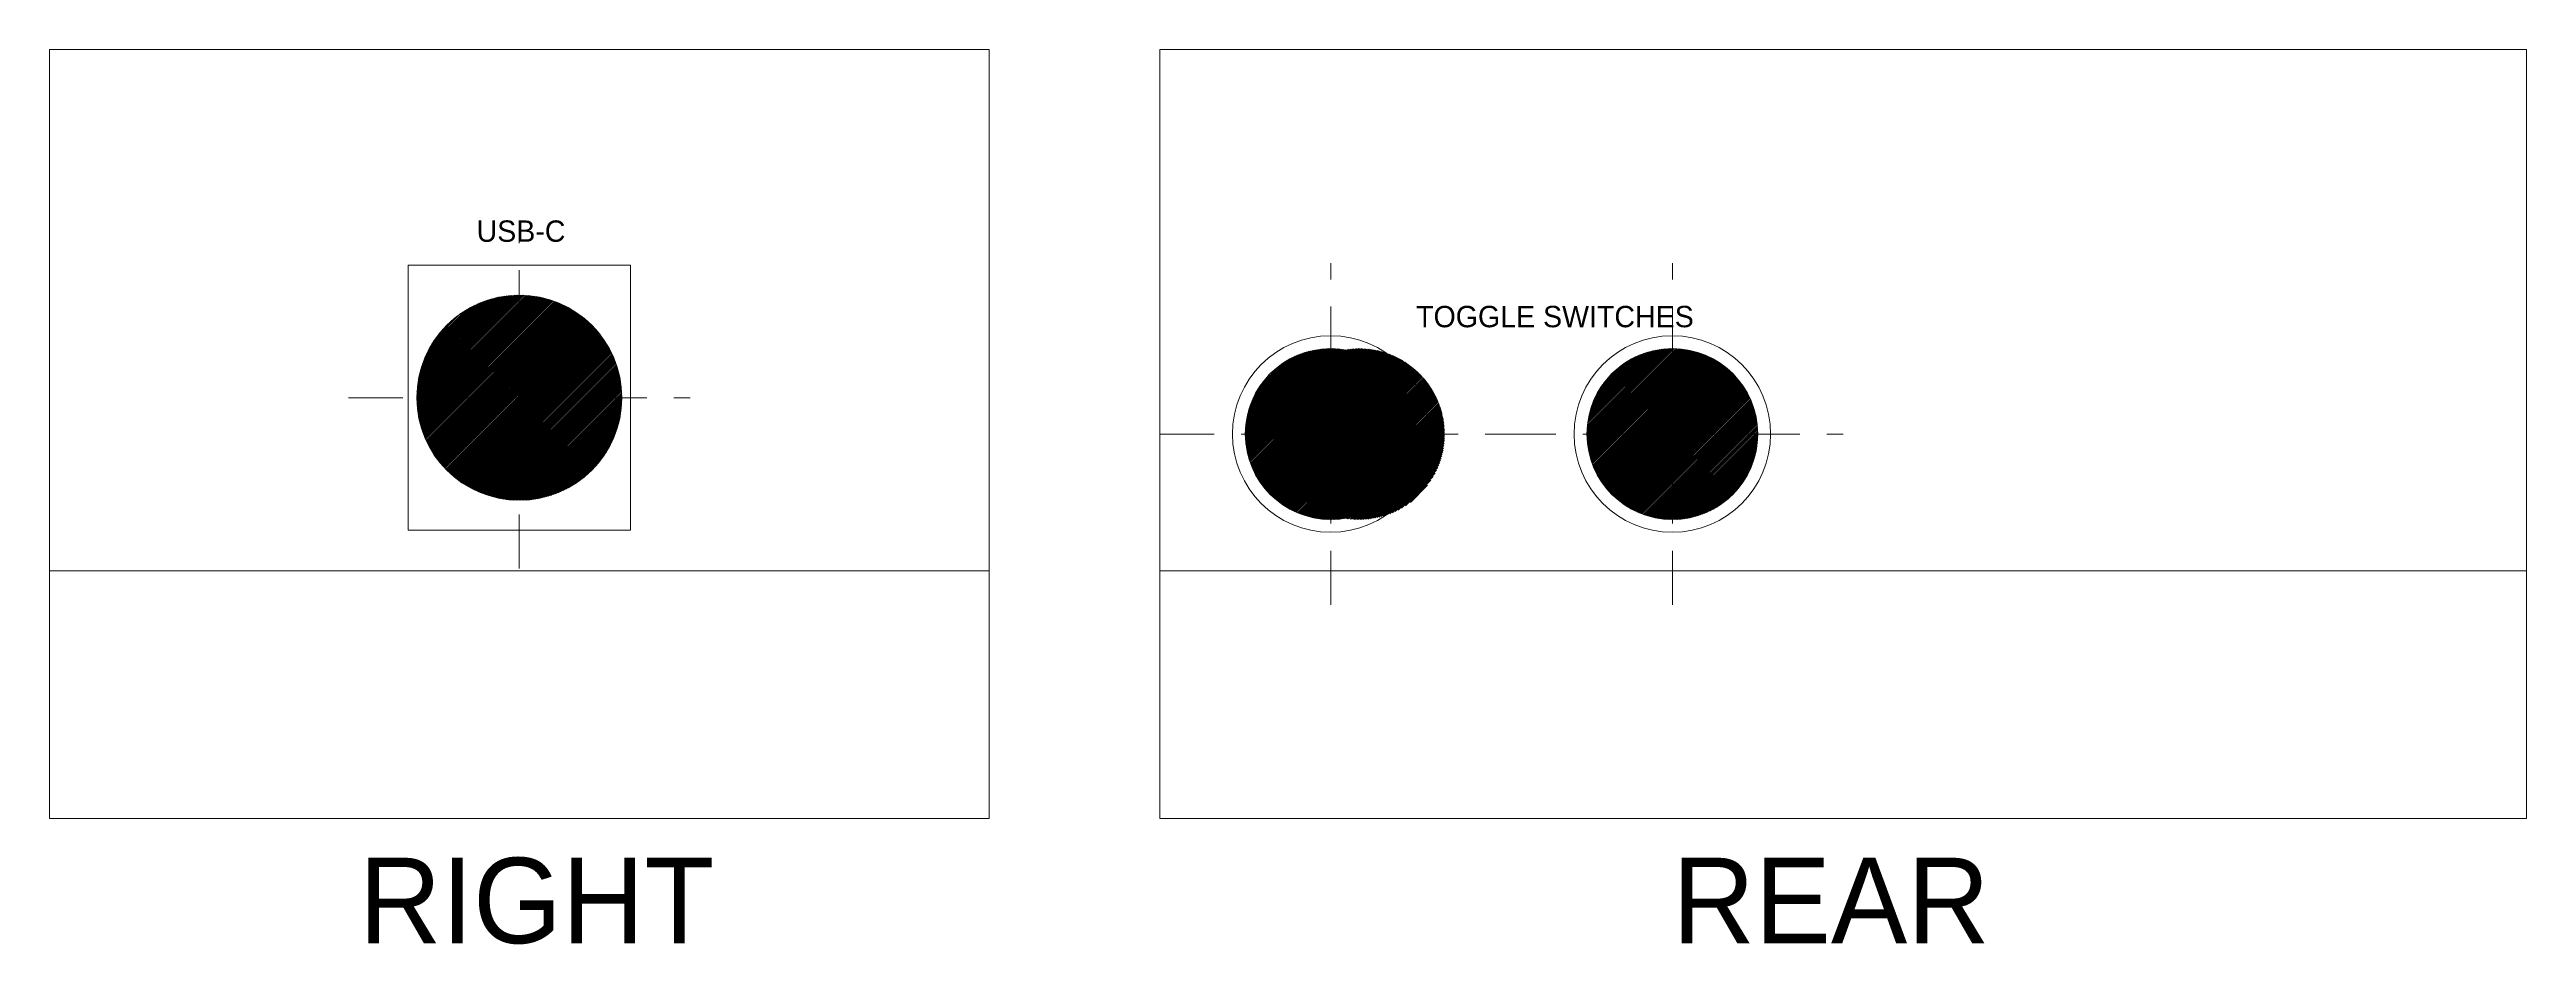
# Model space of a CAD drawing. Header units: millimetres. Extents: x 0 to 290, y -210 to 90.
# Drawn here: x 0 to 290, y -14.7 to 90 of the extents above; entities that cross this region are included whole.
import ezdxf

# ---------------------------------------------------------------- set-up
doc = ezdxf.new("R2010")
doc.units = ezdxf.units.MM
doc.linetypes.add('DASHED2', pattern=[9.525, 6.35, -3.175])
doc.layers.get('0').update_dxf_attribs({"lineweight": 25, "true_color": 0xffffff})
for name, color, linetype, lineweight, true_color in [('box', 7, 'Continuous', 0, 0xffffff), ('switches', 7, 'Continuous', 0, 0xffffff), ('switches-guides', 1, 'DASHED2', 0, 0xff0000), ('usb', 7, 'Continuous', 0, 0xffffff), ('usb-guides', 1, 'DASHED2', 0, 0xff0000)]:
    doc.layers.add(name, color=color, linetype=linetype, lineweight=lineweight, true_color=true_color)
doc.styles.add('textstyle1', font='')
doc.styles.add('textstyle4', font='')
doc.styles.add('textstyle5', font='')
doc.styles.add('textstyle6', font='')
doc.styles.get('textstyle1').set_extended_font_data('Liberation Sans')
doc.styles.get('textstyle4').set_extended_font_data('Liberation Sans')
doc.styles.get('textstyle5').set_extended_font_data('Liberation Sans')
doc.styles.get('textstyle6').set_extended_font_data('Liberation Sans')
pattern_1 = [(45, (0, 0), (-0.08838835, 0.08838835), [])]

msp = doc.modelspace()

# ---------------------------------------------------------------- texts
at = {"char_height": 1, "attachment_point": 1}
for s, insert, style in [('\\fosifont|b0|i0|c0|p0;\\H2.5;USB-C', (50, 70), 'textstyle6'), ('\\fosifont|b0|i0|c0|p0;\\H2.5;TOGGLE SWITCHES', (160, 60), 'textstyle1'), ('\\fosifont|b0|i0|c0|p0;\\H10;RIGHT', (36.22, -4.59), 'textstyle5'), ('\\fosifont|b0|i0|c0|p0;\\H10;REAR', (190, -4.59), 'textstyle4')]:
    msp.add_mtext(s, dxfattribs=dict(at, insert=insert, style=style))

# ---------------------------------------------------------------- hatches: boundary and pattern name
at = {"layer": 'switches'}
h = msp.add_hatch(dxfattribs=at)
h.set_pattern_fill('ANSI31', color=256, style=0)
h.set_pattern_definition(pattern_1)
edge = h.paths.add_edge_path()
edge.add_arc((55, 49.25), 12, 0, 360)
h = msp.add_hatch(dxfattribs=at)
h.set_pattern_fill('ANSI31', color=256, style=0)
h.set_pattern_definition(pattern_1)
edge = h.paths.add_edge_path()
edge.add_arc((190, 45), 10, 0, 360)
edge = h.paths.add_edge_path()
edge.add_arc((150, 45), 10, 0, 360)
h = msp.add_hatch(dxfattribs=at)
h.set_pattern_fill('angle45', color=256, scale=0.05, style=0)
h.set_pattern_definition(pattern_1)
edge = h.paths.add_edge_path()
edge.add_arc((153.33, 45), 10, 0, 360)
edge = h.paths.add_edge_path()
edge.add_arc((190, 45), 10, 0, 360)
at = {"layer": 'usb'}
h = msp.add_hatch(dxfattribs=at)
h.set_pattern_fill('angle45', color=256, scale=0.05, style=0)
h.set_pattern_definition(pattern_1)
edge = h.paths.add_edge_path()
edge.add_arc((55, 49.25), 12, 0, 360)

# ---------------------------------------------------------------- linework, layer by layer
at = {"layer": 'box'}
for p, q in [((290, 90), (130, 90)), ((130, 90), (130, 0)), ((290, 0), (290, 90)), ((130, 0), (290, 0))]:
    msp.add_line(p, q, dxfattribs=at)
for points in [[(0, 0), (110, 0), (110, 90), (0, 90)], [(0, 0), (110, 0), (110, 29), (0, 29)], [(130.01, 0), (290, 0), (290, 29), (130.01, 29)]]:
    msp.add_lwpolyline(points, close=True, dxfattribs=at)
at = {"layer": 'switches'}
for centre, radius in [((150, 45), 11.5), ((190, 45), 11.5), ((150, 45), 10), ((190, 45), 10)]:
    msp.add_circle(centre, radius, dxfattribs=at)
at = {"layer": 'switches-guides'}
for p, q in [((150, 25), (150, 65)), ((190, 25), (190, 65)), ((130, 45), (170, 45)), ((170, 45), (210, 45))]:
    msp.add_line(p, q, dxfattribs=at)
at = {"layer": 'usb'}
msp.add_lwpolyline([(42, 33.75), (68, 33.75), (68, 64.75), (42, 64.75)], close=True, dxfattribs=at)
msp.add_circle((55, 49.25), 12, dxfattribs=at)
at = {"layer": 'usb-guides'}
for p, q in [((55, 29.25), (55, 69.25)), ((35, 49.25), (75, 49.25))]:
    msp.add_line(p, q, dxfattribs=at)

msp.set_redraw_order([(e.dxf.handle, doc.entitydb.next_handle()) for e in msp.query("TEXT MTEXT ATTDEF DIMENSION ARC_DIMENSION")])  # texts and dimensions are drawn at this point

doc.saveas('drawing.dxf')
